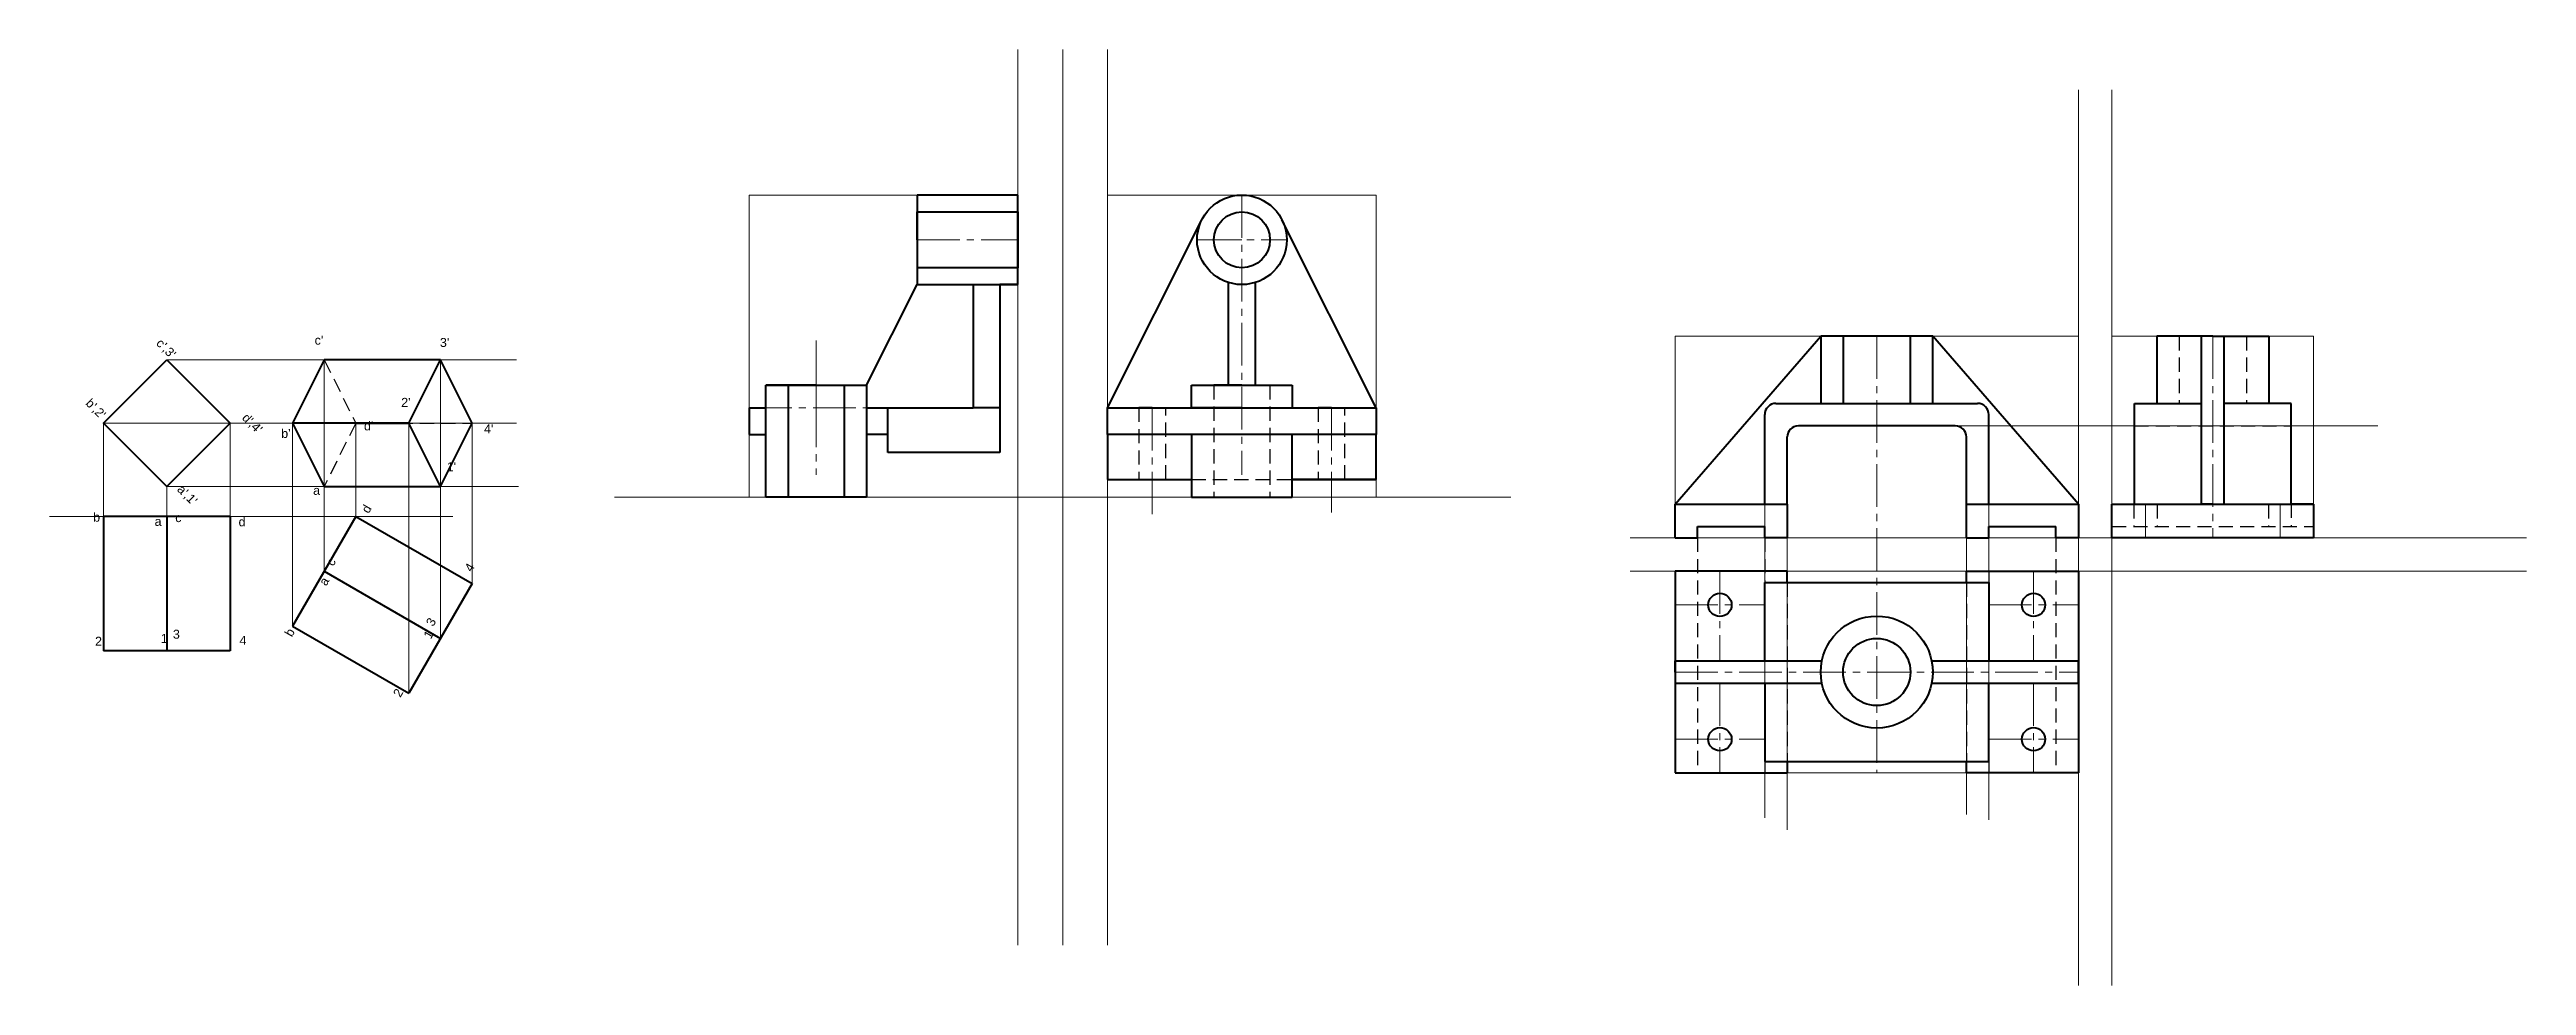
# Model space of a CAD drawing. Header units: millimetres. Extents: x 0 to 7799, y -473 to 358.
# Drawn here: x 1651 to 2756, y -123 to 295 of the extents above; entities that cross this region are included whole.
import ezdxf

# ---------------------------------------------------------------- set-up
doc = ezdxf.new("R2010")
doc.units = ezdxf.units.MM
doc.linetypes.add('CENTER2', pattern=[28.575, 19.05, -3.175, 3.175, -3.175])
doc.linetypes.add('DASHED2', pattern=[9.525, 6.35, -3.175])
for name, color, linetype, lineweight in [('Centre', 1, 'CENTER2', 20), ('Dimension n Hatch', 6, 'Continuous', 20), ('Hidden', 3, 'DASHED2', 30), ('Object', 2, 'Continuous', 40), ('Projection', 5, 'Continuous', 5)]:
    doc.layers.add(name, color=color, linetype=linetype, lineweight=lineweight)
doc.styles.get("Standard").update_dxf_attribs({"font": 'arial.ttf'})

msp = doc.modelspace()

# ---------------------------------------------------------------- texts
at = {"layer": 'Dimension n Hatch'}
for s, p in [("c'", (1769.021, 163.641)), ("3'", (1824.952, 162.625)), ("2'", (1807.664, 135.868)), ("b'", (1754.106, 121.981)), ("d'", (1791.054, 125.368)), ("4'", (1844.612, 124.013)), ("1'", (1828.002, 107.079)), ('a', (1768.343, 96.579)), ('b', (1670.178, 84.6)), ('a', (1697.604, 82.718)), ('c', (1706.816, 84.391)), ('d', (1735.08, 82.508)), ('2', (1671.016, 29.165)), ('1', (1700.326, 30.42)), ('3', (1705.77, 32.303)), ('4', (1735.499, 29.584))]:
    msp.add_text(s, height=4, dxfattribs=at).set_placement(p)
for s, rotation, p in [("c',3'", 315, (1697.994, 163.932)), ("b',2'", 315, (1666.485, 137.16)), ("d',4'", 315, (1736.334, 130.62)), ("a',1'", 315, (1707.343, 98.668)), ('d', 60, (1793.114, 87.941)), ('c', 60, (1777.351, 64.405)), ('a', 60, (1774.195, 55.59)), ('4', 60, (1839.157, 61.841)), ('b', 60, (1758.851, 32.78)), ('1', 60, (1820.846, 31.799)), ('3', 60, (1821.938, 37.454)), ('2', 60, (1807.278, 5.787))]:
    msp.add_text(s, height=4, rotation=rotation, dxfattribs=at).set_placement(p)

# ---------------------------------------------------------------- linework, layer by layer
at = {"layer": 'Centre'}
for p, q in [((2182.93, 230.485), (2182.93, 105.485)), ((2182.93, 230.485), (2182.93, 210.485)), ((2037.93, 210.485), (2082.93, 210.485)), ((2182.93, 210.485), (2162.93, 210.485)), ((2162.93, 210.485), (2202.93, 210.485)), ((2466.299, 167.401), (2466.299, -27.599)), ((2616.299, 167.401), (2616.299, 77.401)), ((1992.93, 135.485), (1992.93, 165.485)), ((1992.93, 165.485), (1992.93, 105.485)), ((1962.93, 95.485), (1962.93, 135.485)), ((1962.93, 135.485), (2022.93, 135.485)), ((2122.93, 135.485), (2182.93, 135.485)), ((2142.93, 135.485), (2142.93, 87.808)), ((2222.93, 135.485), (2222.93, 88.67)), ((2586.299, 92.401), (2586.299, 77.401)), ((2646.299, 92.401), (2646.299, 77.401)), ((2396.299, 62.401), (2396.299, 22.401)), ((2536.299, 62.401), (2536.299, 22.401)), ((2376.299, 47.401), (2416.299, 47.401)), ((2516.299, 47.401), (2556.299, 47.401)), ((2376.299, 17.401), (2556.299, 17.401)), ((2396.299, 12.401), (2396.299, -27.599)), ((2536.299, 12.401), (2536.299, -27.599)), ((2376.299, -12.599), (2416.299, -12.599)), ((2516.299, -12.599), (2556.299, -12.599))]:
    msp.add_line(p, q, dxfattribs=at)
at = {"layer": 'Dimension n Hatch'}
msp.add_line((1650.707, 86.901), (1830.707, 86.901), dxfattribs=at)
at = {"layer": 'Hidden'}
for p, q in [((2601.299, 167.401), (2601.299, 137.401)), ((2631.299, 167.401), (2631.299, 137.401)), ((1773.299, 156.858), (1787.441, 128.574)), ((2170.43, 145.485), (2170.43, 95.485)), ((2195.43, 145.485), (2195.43, 95.485)), ((2136.93, 135.485), (2136.93, 103.485)), ((2148.93, 103.485), (2148.93, 135.485)), ((2216.93, 135.485), (2216.93, 103.485)), ((2228.93, 103.485), (2228.93, 135.485)), ((1787.441, 128.574), (1773.299, 100.29)), ((1787.441, 128.574), (1839.403, 128.574)), ((2242.93, 123.485), (2242.93, 103.485)), ((2581.299, 127.401), (2651.299, 127.401)), ((2136.93, 103.485), (2148.93, 103.485)), ((2160.43, 103.485), (2205.43, 103.485)), ((2581.299, 92.401), (2581.099, 92.401)), ((2581.099, 92.401), (2581.099, 82.401)), ((2591.499, 92.401), (2591.499, 82.401)), ((2646.299, 92.401), (2641.099, 92.401)), ((2641.099, 92.401), (2641.099, 82.401)), ((2646.299, 92.401), (2651.299, 92.601)), ((2651.299, 92.601), (2651.299, 82.401)), ((2386.299, 77.401), (2386.299, -27.599)), ((2416.299, 77.401), (2416.299, 57.401)), ((2546.299, 77.401), (2546.299, -27.599)), ((2571.299, 82.401), (2661.299, 82.401)), ((2426.299, 57.401), (2426.299, -22.599)), ((2506.299, 57.401), (2506.299, -22.599)), ((2516.299, 62.401), (2516.299, 57.401)), ((2416.299, -22.599), (2416.299, -27.599)), ((2516.299, -22.599), (2516.299, -27.599))]:
    msp.add_line(p, q, dxfattribs=at)
at = {"layer": 'Object'}
for p, q in [((2082.93, 230.485), (2037.93, 230.485)), ((2037.93, 230.485), (2037.93, 190.485)), ((2037.93, 210.485), (2037.93, 222.985)), ((2037.93, 222.985), (2082.93, 222.985)), ((2082.93, 190.485), (2082.93, 230.485)), ((2082.93, 222.985), (2082.93, 197.985)), ((2122.93, 135.485), (2165.054, 219.453)), ((2242.93, 135.485), (2200.807, 219.453)), ((2015.43, 145.485), (2037.93, 190.485)), ((2082.93, 197.985), (2037.93, 197.985)), ((2037.93, 190.485), (2082.93, 190.485)), ((2062.93, 190.485), (2062.93, 135.485)), ((2065.43, 190.485), (2077.43, 190.485)), ((2082.93, 190.485), (2074.93, 190.485)), ((2074.93, 190.485), (2074.93, 135.485)), ((2176.93, 145.485), (2176.93, 191.406)), ((2188.93, 145.485), (2188.93, 191.406)), ((2376.299, 92.401), (2441.299, 167.401)), ((2466.299, 167.401), (2441.299, 167.401)), ((2441.299, 167.401), (2441.299, 137.401)), ((2466.299, 167.401), (2451.299, 167.401)), ((2451.299, 167.401), (2451.299, 137.401)), ((2491.299, 167.401), (2466.299, 167.401)), ((2481.299, 137.401), (2481.299, 167.401)), ((2491.299, 137.401), (2491.299, 167.401)), ((2556.299, 92.401), (2491.299, 167.401)), ((2616.299, 167.401), (2591.299, 167.401)), ((2591.299, 167.401), (2591.299, 137.401)), ((2616.299, 167.401), (2601.299, 167.401)), ((2611.299, 92.401), (2611.299, 167.401)), ((2616.299, 167.401), (2641.299, 167.401)), ((2621.299, 92.401), (2621.299, 167.401)), ((2641.299, 167.401), (2641.299, 137.401)), ((1773.299, 156.858), (1759.157, 128.574)), ((1825.261, 156.858), (1773.299, 156.858)), ((1811.118, 128.574), (1825.261, 156.858)), ((1839.403, 128.574), (1825.261, 156.858)), ((1992.93, 145.485), (1970.43, 145.485)), ((1970.43, 145.485), (2015.43, 145.485)), ((1970.43, 95.485), (1970.43, 145.485)), ((1992.93, 145.485), (1980.43, 145.485)), ((1980.43, 145.485), (2005.43, 145.485)), ((1980.43, 145.485), (1980.43, 95.485)), ((2005.43, 145.485), (2005.43, 95.485)), ((2015.43, 145.485), (2015.43, 95.485)), ((2160.43, 135.485), (2160.43, 145.485)), ((2160.43, 145.485), (2205.43, 145.485)), ((2182.93, 145.485), (2170.43, 145.485)), ((2182.93, 145.485), (2176.93, 145.485)), ((2176.93, 145.485), (2188.93, 145.485)), ((2205.43, 145.485), (2205.43, 135.485)), ((1962.93, 135.485), (1970.43, 135.485)), ((1962.93, 135.485), (1962.93, 123.485)), ((2015.43, 135.485), (2062.93, 135.485)), ((2024.93, 115.485), (2024.93, 135.485)), ((2074.93, 135.485), (2062.93, 135.485)), ((2074.93, 135.485), (2074.93, 115.485)), ((2122.93, 135.485), (2242.93, 135.485)), ((2122.93, 123.485), (2122.93, 135.485)), ((2142.93, 135.485), (2136.93, 135.485)), ((2182.93, 135.485), (2160.43, 135.485)), ((2222.93, 135.485), (2216.93, 135.485)), ((2242.93, 135.485), (2242.93, 123.485)), ((2421.299, 137.401), (2441.299, 137.401)), ((2421.299, 137.401), (2511.299, 137.401)), ((2441.299, 137.401), (2491.299, 137.401)), ((2451.299, 137.401), (2481.299, 137.401)), ((2581.299, 92.401), (2581.299, 137.401)), ((2581.299, 137.401), (2591.299, 137.401)), ((2591.299, 137.401), (2611.299, 137.401)), ((2641.299, 137.401), (2621.299, 137.401)), ((2651.299, 137.401), (2641.299, 137.401)), ((2651.299, 92.401), (2651.299, 137.401)), ((1759.157, 128.574), (1773.299, 100.29)), ((1811.118, 128.574), (1759.157, 128.574)), ((1787.441, 128.574), (1811.118, 128.574)), ((1825.261, 100.29), (1811.118, 128.574)), ((1825.261, 100.29), (1839.403, 128.574)), ((1962.93, 123.485), (1970.43, 123.485)), ((2024.93, 123.485), (2015.43, 123.485)), ((2242.93, 123.485), (2122.93, 123.485)), ((2122.93, 123.485), (2122.93, 103.485)), ((2160.43, 123.485), (2160.43, 95.485)), ((2205.43, 95.485), (2205.43, 123.485)), ((2242.93, 103.485), (2242.93, 123.485)), ((2416.299, 92.401), (2416.299, 132.401)), ((2426.299, 92.401), (2426.299, 122.401)), ((2501.299, 127.401), (2431.299, 127.401)), ((2506.299, 92.401), (2506.299, 122.401)), ((2516.299, 92.401), (2516.299, 132.401)), ((2074.93, 115.485), (2024.93, 115.485)), ((1773.299, 100.29), (1825.261, 100.29)), ((2122.93, 103.485), (2160.43, 103.485)), ((2242.93, 103.485), (2205.43, 103.485)), ((2205.43, 103.485), (2242.93, 103.485)), ((2015.43, 95.485), (1970.43, 95.485)), ((2005.43, 95.485), (1980.43, 95.485)), ((2160.43, 95.485), (2205.43, 95.485)), ((2376.299, 77.401), (2376.299, 92.401)), ((2376.299, 92.401), (2426.299, 92.401)), ((2426.299, 92.401), (2426.299, 77.401)), ((2506.299, 77.401), (2506.299, 92.401)), ((2506.299, 92.401), (2556.299, 92.401)), ((2556.299, 92.401), (2556.299, 77.401)), ((2571.299, 77.401), (2571.299, 92.401)), ((2571.299, 92.401), (2661.299, 92.401)), ((2571.299, 92.401), (2581.299, 92.401)), ((2616.299, 92.401), (2611.299, 92.401)), ((2616.299, 92.401), (2611.299, 92.401)), ((2661.299, 92.401), (2651.299, 92.401)), ((2661.299, 92.401), (2661.299, 77.401)), ((1674.776, 86.901), (1674.776, 26.901)), ((1731.344, 86.901), (1674.776, 86.901)), ((1703.06, 86.901), (1703.06, 26.901)), ((1731.344, 86.901), (1731.344, 26.901)), ((1787.441, 86.901), (1759.157, 37.912)), ((1787.441, 86.901), (1839.403, 56.901)), ((2376.299, 77.401), (2386.299, 77.401)), ((2386.299, 77.401), (2386.299, 82.401)), ((2386.299, 82.401), (2416.299, 82.401)), ((2416.299, 77.401), (2416.299, 82.401)), ((2426.299, 77.401), (2416.299, 77.401)), ((2506.299, 77.401), (2516.299, 77.401)), ((2516.299, 77.401), (2516.299, 82.401)), ((2516.299, 82.401), (2546.299, 82.401)), ((2546.299, 77.401), (2546.299, 82.401)), ((2556.299, 77.401), (2546.299, 77.401)), ((2661.299, 77.401), (2571.299, 77.401)), ((1773.299, 62.407), (1825.261, 32.407)), ((1839.403, 56.901), (1811.118, 7.912)), ((2426.299, 62.401), (2376.299, 62.401)), ((2376.299, 62.401), (2376.299, -27.599)), ((2416.299, 22.401), (2416.299, 57.401)), ((2416.299, 57.401), (2516.299, 57.401)), ((2426.299, 57.401), (2426.299, 62.401)), ((2506.299, 57.401), (2506.299, 62.401)), ((2506.299, 62.401), (2556.299, 62.401)), ((2516.299, 57.401), (2516.299, 22.401)), ((2556.299, 62.401), (2556.299, -27.599)), ((1759.157, 37.912), (1811.118, 7.912)), ((1731.344, 26.901), (1674.776, 26.901)), ((2376.299, 17.401), (2376.299, 22.401)), ((2376.299, 22.401), (2441.804, 22.401)), ((2490.794, 22.401), (2556.299, 22.401)), ((2556.299, 12.401), (2556.299, 22.401)), ((2376.299, 17.401), (2376.299, 12.401)), ((2376.299, 12.401), (2441.804, 12.401)), ((2416.299, 12.401), (2416.299, -22.599)), ((2490.794, 12.401), (2556.299, 12.401)), ((2516.299, -22.599), (2516.299, 12.401)), ((2376.299, -27.599), (2426.299, -27.599)), ((2416.299, -22.599), (2516.299, -22.599)), ((2426.299, -22.599), (2426.299, -27.599)), ((2506.299, -27.599), (2506.299, -22.599)), ((2556.299, -27.599), (2506.299, -27.599))]:
    msp.add_line(p, q, dxfattribs=at)
msp.add_lwpolyline([(1703.06, 156.858), (1731.344, 128.574), (1703.06, 100.29), (1674.776, 128.574)], close=True, dxfattribs=at)
for centre, radius in [((2182.93, 210.485), 20), ((2182.93, 210.485), 12.5), ((2396.299, 47.401), 5.2), ((2536.299, 47.401), 5.2), ((2466.299, 17.401), 25), ((2466.299, 17.401), 15), ((2396.299, -12.599), 5.2), ((2536.299, -12.599), 5.2)]:
    msp.add_circle(centre, radius, dxfattribs=at)
for centre, start, end in [((2421.299, 132.401), 90, 180), ((2511.299, 132.401), 0, 90), ((2431.299, 122.401), 90, 180), ((2501.299, 122.401), 0, 90)]:
    msp.add_arc(centre, 5, start, end, dxfattribs=at)
at = {"layer": 'Projection'}
for p, q in [((2082.93, 295.485), (2082.93, -104.515)), ((2102.93, 95.485), (2102.93, 295.485)), ((2102.93, 295.485), (2102.93, -104.515)), ((2122.93, 295.485), (2122.93, -104.515)), ((2556.299, 277.401), (2556.299, -122.599)), ((2571.299, 277.401), (2571.299, -122.599)), ((1962.93, 95.485), (1962.93, 230.485)), ((1962.93, 230.485), (2082.93, 230.485)), ((2082.93, 230.485), (2037.93, 230.485)), ((2037.93, 230.485), (2037.93, 190.485)), ((2242.93, 230.485), (2122.93, 230.485)), ((2242.93, 95.485), (2242.93, 230.485)), ((2037.93, 190.485), (2082.93, 190.485)), ((2376.299, 77.401), (2376.299, 167.401)), ((2376.299, 167.401), (2556.299, 167.401)), ((2661.299, 167.401), (2571.299, 167.401)), ((2661.299, 77.401), (2661.299, 167.401)), ((1703.06, 156.858), (1859.118, 156.858)), ((1773.299, 62.407), (1773.299, 156.858)), ((1825.261, 32.407), (1825.261, 156.858)), ((1674.776, 128.574), (1674.776, 86.901)), ((1674.776, 128.574), (1859.118, 128.574)), ((1731.344, 128.574), (1731.344, 86.901)), ((1759.157, 37.912), (1759.157, 128.574)), ((1787.441, 86.901), (1787.441, 128.574)), ((1811.118, 7.912), (1811.118, 128.574)), ((1839.403, 56.901), (1839.403, 128.574)), ((2501.299, 127.401), (2689.989, 127.401)), ((1703.06, 100.29), (1703.06, 86.901)), ((1703.06, 100.29), (1859.962, 100.29)), ((1902.93, 95.485), (2302.93, 95.485)), ((2082.93, 95.485), (1962.93, 95.485)), ((2122.93, 95.485), (2242.93, 95.485)), ((2416.299, 92.401), (2416.299, -47.68)), ((2516.299, 92.401), (2516.299, -48.661)), ((2556.299, 77.401), (2356.299, 77.401)), ((2556.299, 77.401), (2376.299, 77.401)), ((2426.299, 77.401), (2426.299, -53.074)), ((2506.299, 77.401), (2506.299, -46.209)), ((2556.299, 77.401), (2756.299, 77.401)), ((2571.299, 77.401), (2661.299, 77.401)), ((2556.299, 62.401), (2356.299, 62.401)), ((2376.299, 62.401), (2376.299, -27.599)), ((2756.299, 62.401), (2556.299, 62.401)), ((2376.299, -27.599), (2556.299, -27.599))]:
    msp.add_line(p, q, dxfattribs=at)

msp.set_redraw_order([(e.dxf.handle, doc.entitydb.next_handle()) for e in msp.query("TEXT MTEXT ATTDEF DIMENSION ARC_DIMENSION")])  # texts and dimensions are drawn at this point

doc.saveas('drawing.dxf')
